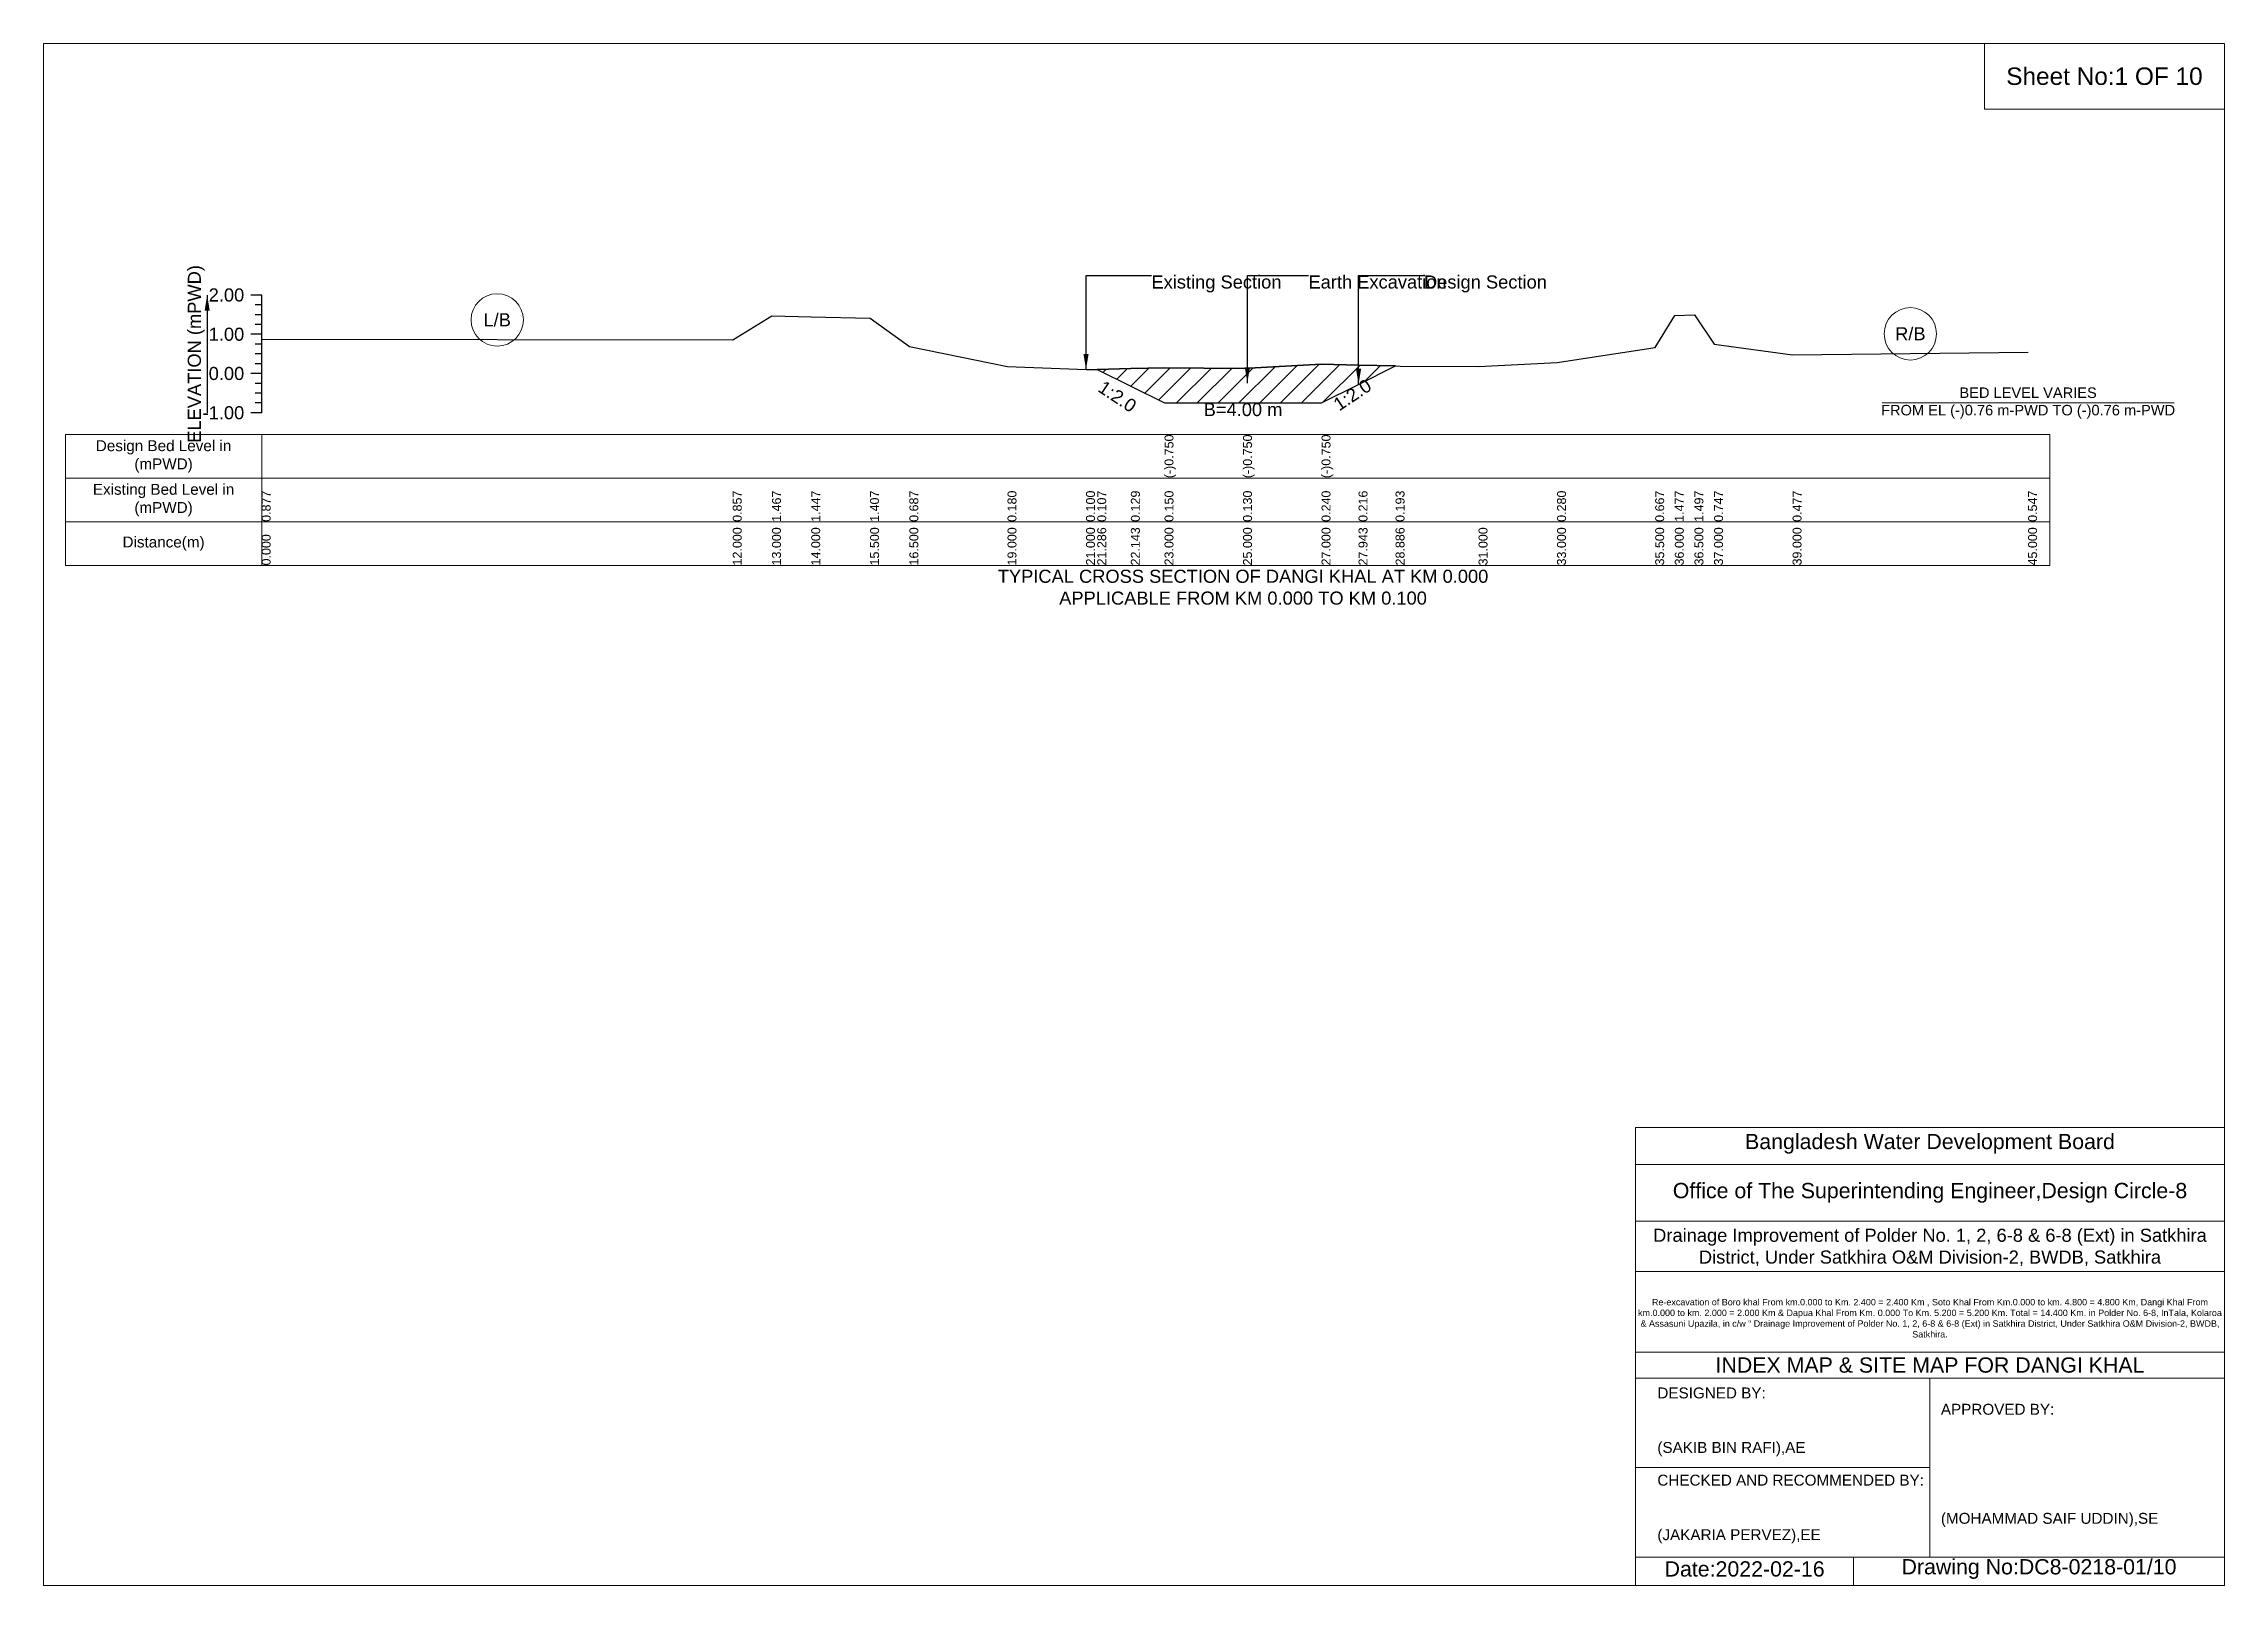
# Model space of a CAD drawing. Header units: inches. Extents: x 91000 to 538000, y -5656 to 0.
# Drawn here: x 310000 to 318000, y -5656 to 0 of the extents above; entities that cross this region are included whole.
import ezdxf

# ---------------------------------------------------------------- set-up
doc = ezdxf.new("R2010")
doc.units = ezdxf.units.IN
doc.header["$LTSCALE"] = 7
doc.header["$MEASUREMENT"] = 0
for name, color, linetype, lineweight in [('Cross section Data Border', 7, 'Continuous', 9), ('Cross Section Labels', 7, 'Continuous', 9), ('Existing_Bed_Level for Xsection', 7, 'Continuous', 25)]:
    doc.layers.add(name, color=color, linetype=linetype, lineweight=lineweight)
doc.styles.get("Standard").update_dxf_attribs({"font": 'arial.ttf'})
doc.dimstyles.get("Standard").update_dxf_attribs({"dimtxt": 45, "dimasz": 60, "dimexe": 0.18, "dimexo": 0.0625, "dimgap": 0.09, "dimtad": 0, "dimtih": 1, "dimtoh": 1, "dimdec": 4, "dimzin": 0, "dimdsep": 46, "dimtxsty": 'Standard', "dimcen": 0.09, "dimadec": 0, "dimazin": 0, "dimtfac": 1, "dimtdec": 4, "dimtofl": 0, "dimtmove": 0, "dimatfit": 3, "dimfxl": 1, "dimtolj": 1, "dimtzin": 0, "dimarcsym": 0})

msp = doc.modelspace()

# ---------------------------------------------------------------- texts
at = {"layer": 'Cross section Data Border', "char_height": 40, "width": 640, "attachment_point": 5}
for s, insert in [('Design Bed Level in (mPWD)', (310440, -1514.4)), ('Existing Bed Level in (mPWD)', (310440, -1674.4)), ('Distance(m)', (310440, -1834.4))]:
    msp.add_mtext(s, dxfattribs=dict(at, insert=insert))
at = {"layer": 'Cross Section Labels'}
for s, insert, char_height, attachment_point in [('Sheet No:1 OF 10', (317560, -120), 64, 5), ('Existing Section', (314064, -850.4), 48, 1), ('Earth Excavation', (314640, -850.4), 48, 1), ('Design Section', (315063.77143, -850.4), 48, 1), ('L/B', (311664, -1013.552), 48, 5), ('R/B', (316848, -1064.672), 48, 5), ('BED LEVEL VARIES ^JFROM EL (-)0.76 m-PWD TO (-)0.76 m-PWD', (317280, -1318.4), 38.4, 5), ('B=4.00 m', (314400, -1318.4), 48, 2), ('TYPICAL CROSS SECTION OF DANGI KHAL AT KM 0.000^JAPPLICABLE FROM KM 0.000 TO KM 0.100', (314400, -1994.4), 48, 5), ('Bangladesh Water Development Board', (316920, -4036), 56, 5), ('Office of The Superintending Engineer,Design Circle-8', (316920, -4216), 56, 5)]:
    msp.add_mtext(s, dxfattribs=dict(at, insert=insert, char_height=char_height, attachment_point=attachment_point))
at = {"layer": 'Cross Section Labels', "char_height": 48, "attachment_point": 2}
for insert, rotation in [((313952.57143, -1274.68571), 326.309932474), ((314787.77143, -1268.51429), 33.690067526)]:
    msp.add_mtext('1:2.0', dxfattribs=dict(at, insert=insert, rotation=rotation))
at = {"layer": 'Cross Section Labels'}
for s, insert, char_height, width, attachment_point in [('Drainage Improvement of Polder No. 1, 2, 6-8 & 6-8 (Ext) in Satkhira District, Under Satkhira O&M Division-2, BWDB, Satkhira', (316920, -4416), 48, 2240, 5), ('Re-excavation of Boro khal From km.0.000 to Km. 2.400 = 2.400 Km , Soto Khal From Km.0.000 to km. 4.800 = 4.800 Km, Dangi Khal From km.0.000 to km. 2.000 = 2.000 Km & Dapua Khal From Km. 0.000 To Km. 5.200 = 5.200 Km. Total = 14.400 Km. in Polder No. 6-8, InTala, Kolaroa & Assasuni Upazila, in c/w “ Drainage Improvement of Polder No. 1, 2, 6-8 & 6-8 (Ext) in Satkhira District, Under Satkhira O&M Division-2, BWDB, Satkhira.', (316920, -4676), 23.56497918, 2160, 5), ('INDEX MAP & SITE MAP FOR DANGI KHAL', (316920, -4848), 56, 2240, 5), ('DESIGNED BY:^J^J^J(SAKIB BIN RAFI),AE', (315920, -5056), 40, 1120, 4), ('APPROVED BY:^J^J^J^J^J^J(MOHAMMAD SAIF UDDIN),SE', (316960, -5216), 40, 1120, 4), ('CHECKED AND RECOMMENDED BY:^J^J^J(JAKARIA PERVEZ),EE', (315920, -5376), 40, 1120, 4), ('Date:2022-02-16', (316240, -5596), 56, 1120, 5), ('Drawing No:DC8-0218-01/10', (317320, -5596), 56, 1760, 5)]:
    msp.add_mtext(s, dxfattribs=dict(at, insert=insert, char_height=char_height, width=width, attachment_point=attachment_point))
at = {"layer": 'Existing_Bed_Level for Xsection', "rotation": 90}
for s, insert, char_height, attachment_point in [('ELEVATION (mPWD)', (310560, -1138.4), 48, 5), ('(-)0.750', (314112, -1594.4), 32.8, 1), ('(-)0.750', (314400, -1594.4), 32.8, 1), ('(-)0.750', (314688, -1594.4), 32.8, 1), ('0.877', (310800, -1754.4), 32.8, 1), ('0.857', (312528, -1754.4), 32.8, 1), ('1.467', (312672, -1754.4), 32.8, 1), ('1.447', (312816, -1754.4), 32.8, 1), ('1.407', (313032, -1754.4), 32.8, 1), ('0.687', (313176, -1754.4), 32.8, 1), ('0.180', (313536, -1754.4), 32.8, 1), ('0.100', (313824, -1754.4), 32.8, 1), ('0.107', (313865.14286, -1754.4), 32.8, 1), ('0.129', (313988.57143, -1754.4), 32.8, 1), ('0.150', (314112, -1754.4), 32.8, 1), ('0.130', (314400, -1754.4), 32.8, 1), ('0.240', (314688, -1754.4), 32.8, 1), ('0.216', (314823.77143, -1754.4), 32.8, 1), ('0.193', (314959.54286, -1754.4), 32.8, 1), ('0.280', (315552, -1754.4), 32.8, 1), ('0.667', (315912, -1754.4), 32.8, 1), ('1.477', (315984, -1754.4), 32.8, 1), ('1.497', (316056, -1754.4), 32.8, 1), ('0.747', (316128, -1754.4), 32.8, 1), ('0.477', (316416, -1754.4), 32.8, 1), ('0.547', (317280, -1754.4), 32.8, 1), ('0.000', (310800, -1914.4), 32.8, 1), ('12.000', (312528, -1914.4), 32.8, 1), ('13.000', (312672, -1914.4), 32.8, 1), ('14.000', (312816, -1914.4), 32.8, 1), ('15.500', (313032, -1914.4), 32.8, 1), ('16.500', (313176, -1914.4), 32.8, 1), ('19.000', (313536, -1914.4), 32.8, 1), ('21.000', (313824, -1914.4), 32.8, 1), ('21.286', (313865.14286, -1914.4), 32.8, 1), ('22.143', (313988.57143, -1914.4), 32.8, 1), ('23.000', (314112, -1914.4), 32.8, 1), ('25.000', (314400, -1914.4), 32.8, 1), ('27.000', (314688, -1914.4), 32.8, 1), ('27.943', (314823.77143, -1914.4), 32.8, 1), ('28.886', (314959.54286, -1914.4), 32.8, 1), ('31.000', (315264, -1914.4), 32.8, 1), ('33.000', (315552, -1914.4), 32.8, 1), ('35.500', (315912, -1914.4), 32.8, 1), ('36.000', (315984, -1914.4), 32.8, 1), ('36.500', (316056, -1914.4), 32.8, 1), ('37.000', (316128, -1914.4), 32.8, 1), ('39.000', (316416, -1914.4), 32.8, 1), ('45.000', (317280, -1914.4), 32.8, 1)]:
    msp.add_mtext(s, dxfattribs=dict(at, insert=insert, char_height=char_height, attachment_point=attachment_point))
at = {"layer": 'Existing_Bed_Level for Xsection', "char_height": 48, "attachment_point": 6}
for s, insert in [('2.00', (310736, -922.4)), ('1.00', (310736, -1066.4)), ('0.00', (310736, -1210.4)), ('-1.00', (310736, -1354.4))]:
    msp.add_mtext(s, dxfattribs=dict(at, insert=insert))

# ---------------------------------------------------------------- hatches: boundary and pattern name
at = {"layer": 'Existing_Bed_Level for Xsection'}
h = msp.add_hatch(dxfattribs=at)
h.set_pattern_fill('ANSI31', color=256, scale=432, style=0)
h.paths.add_polyline_path([(313865.14286, -1194.97143), (313988.57143, -1256.68571), (314112, -1318.4), (314400, -1318.4), (314688, -1318.4), (314823.77143, -1250.51429), (314959.54286, -1182.62857), (314823.77143, -1179.23429), (314688, -1175.84), (314400, -1191.68), (314112, -1188.8), (313988.57143, -1191.88571)])

# ---------------------------------------------------------------- linework, layer by layer
at = {"layer": 'Cross section Data Border'}
msp.add_lwpolyline([(310080, -1434.4), (317360, -1434.4), (317360, -1914.4), (310080, -1914.4)], close=True, dxfattribs=at)
for points in [[(310800, -1434.4), (310800, -1914.4)], [(310080, -1594.4), (317360, -1594.4)], [(310080, -1754.4), (317360, -1754.4)]]:
    msp.add_lwpolyline(points, dxfattribs=at)
at = {"layer": 'Cross Section Labels'}
for points in [[(310000, 0), (318000, 0), (318000, -5656), (310000, -5656)], [(317120, 0), (318000, 0), (318000, -240), (317120, -240)]]:
    msp.add_lwpolyline(points, close=True, dxfattribs=at)
for points in [[(316744.19427, -1318.4), (317815.80573, -1318.4)], [(315840, -5656), (315840, -3976), (318000, -3976)], [(315840, -4112), (318000, -4112)], [(315840, -4320), (318000, -4320)], [(315840, -4504), (318000, -4504)], [(315840, -4800), (318000, -4800)], [(315840, -4896), (318000, -4896)], [(316920, -4896), (316920, -5552)], [(315840, -5224), (316920, -5224)], [(315840, -5552), (318000, -5552)], [(316640, -5552), (316640, -5656)]]:
    msp.add_lwpolyline(points, dxfattribs=at)
for centre in [(311664, -1013.552), (316848, -1064.672)]:
    msp.add_circle(centre, 96, dxfattribs=at)
at = {"layer": 'Existing_Bed_Level for Xsection'}
for points in [[(310800, -922.4), (310760, -922.4)], [(310800, -958.4), (310776, -958.4)], [(310800, -1354.4), (310800, -1210.4), (310800, -1066.4), (310800, -922.4)], [(310800, -994.4), (310776, -994.4)], [(310800, -1030.4), (310776, -1030.4)], [(310800, -1084.112), (312528, -1086.992), (312672, -999.152), (312816, -1002.032), (313032, -1007.792), (313176, -1111.472), (313536, -1184.48), (313824, -1196), (313865.14286, -1194.97143), (313988.57143, -1191.88571), (314112, -1188.8), (314112, -1188.8), (314400, -1191.68), (314400, -1191.68), (314688, -1175.84), (314688, -1175.84), (314823.77143, -1179.23429), (314959.54286, -1182.62857), (314976, -1183.04), (315264, -1184.48), (315552, -1170.08), (315912, -1114.352), (315984, -997.712), (316056, -994.832), (316128, -1102.832), (316416, -1141.712), (317280, -1131.632)], [(310800, -1066.4), (310760, -1066.4)], [(310800, -1102.4), (310776, -1102.4)], [(310800, -1138.4), (310776, -1138.4)], [(310800, -1174.4), (310776, -1174.4)], [(310800, -1210.4), (310760, -1210.4)], [(310800, -1246.4), (310776, -1246.4)], [(310800, -1354.4), (310760, -1354.4)], [(310800, -1282.4), (310776, -1282.4)], [(310800, -1318.4), (310776, -1318.4)]]:
    msp.add_lwpolyline(points, dxfattribs=at)
msp.add_lwpolyline([(313865.14286, -1194.97143), (313865.14286, -1194.97143), (313988.57143, -1256.68571), (314112, -1318.4), (314112, -1318.4), (314400, -1318.4), (314400, -1318.4), (314688, -1318.4), (314688, -1318.4), (314823.77143, -1250.51429), (314959.54286, -1182.62857), (314959.54286, -1182.62857), (314959.54286, -1182.62857), (314823.77143, -1179.23429), (314688, -1175.84), (314688, -1175.84), (314400, -1191.68), (314400, -1191.68), (314112, -1188.8), (314112, -1188.8), (313988.57143, -1191.88571), (313865.14286, -1194.97143)], close=True, dxfattribs=at)

msp.set_redraw_order([(e.dxf.handle, doc.entitydb.next_handle()) for e in msp.query("TEXT MTEXT ATTDEF DIMENSION ARC_DIMENSION")])  # texts and dimensions are drawn at this point

# ---------------------------------------------------------------- leaders
at = {"layer": 'Cross Section Labels', "annotation_type": 0, "has_hookline": 1, "hookline_direction": 0}
for points, text_width in [([(313824, -1196), (313824, -850.4), (314063.91, -850.4)], 467.16508), ([(314415.86355, -1245.23911), (314415.86355, -850.4), (314639.91, -850.4)], 496.99318), ([(314823.77143, -1250.51429), (314823.77143, -850.4), (315063.68143, -850.4)], 441.23329)]:
    msp.add_leader(points, dimstyle='Standard', override={"dimasz": 57.6}, dxfattribs=dict(at, text_width=text_width))
at = {"layer": 'Existing_Bed_Level for Xsection'}
msp.add_leader([(310600, -922.4), (310600, -1354.4)], dimstyle='Standard', override={"dimasz": 57.6}, dxfattribs=at)

doc.saveas('drawing.dxf')
